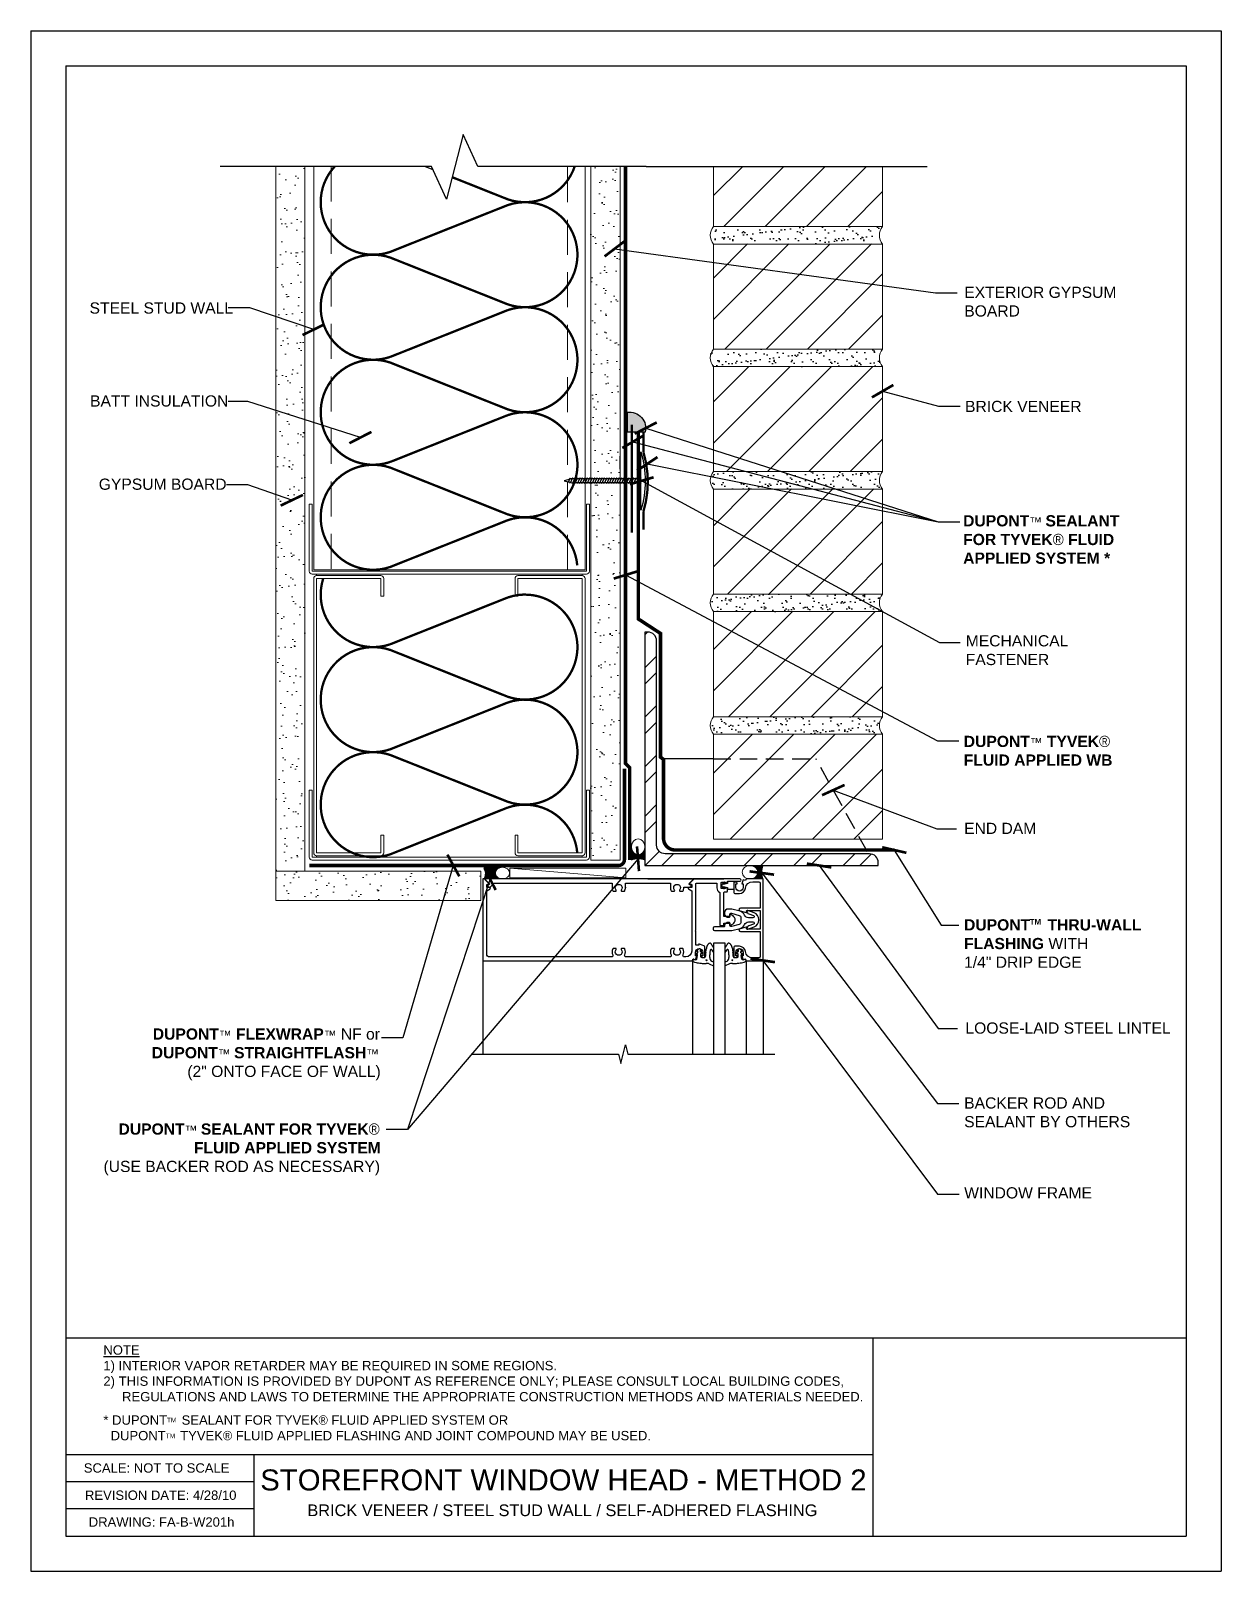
# Model space of a CAD drawing. Extents: x 305.9 to 331.4, y -313 to -280.
import ezdxf

# ---------------------------------------------------------------- set-up
doc = ezdxf.new("R2010")
doc.units = 0
doc.header["$LTSCALE"] = 1.5
doc.header["$MEASUREMENT"] = 0
for name, pattern in [('DASHED', [0.75, 0.5, -0.25]), ('DASHED2', [0.375, 0.25, -0.125]), ('HIDDEN', [0.375, 0.25, -0.125])]:
    doc.linetypes.add(name, pattern=pattern)
doc.layers.get('0').update_dxf_attribs({"color": 8, "linetype": 'CONTINUOUS'})
for name, color, linetype in [('8x11-ttb$0$B', 5, 'CONTINUOUS'), ('CMU', 250, 'CONTINUOUS'), ('DuPont Self-Adhered Flashing', 252, 'CONTINUOUS'), ('DuPont Thru-Wall Flashing', 252, 'CONTINUOUS'), ('INSULATION', 241, 'CONTINUOUS'), ('SEALANT', 250, 'CONTINUOUS'), ('Storefront Window', 250, 'CONTINUOUS'), ('STRUCTURE', 250, 'CONTINUOUS'), ('TEXT', 7, 'CONTINUOUS'), ('Tyvek FA WB', 10, 'DASHED2')]:
    doc.layers.add(name, color=color, linetype=linetype)
for name, color, linetype, lineweight in [('A-Backer Rod', 250, 'CONTINUOUS', 15), ('A-Sealant', 250, 'CONTINUOUS', 15), ('brick', 250, 'CONTINUOUS', 5), ('Gyp Board', 250, 'CONTINUOUS', 20), ('Metal Stud', 250, 'CONTINUOUS', 18), ('Shims', 250, 'CONTINUOUS', 25)]:
    doc.layers.add(name, color=color, linetype=linetype, lineweight=lineweight)
doc.layers.add('TYVEK Commercial Wrap D', color=7, linetype='DASHED', true_color=0x00538e)
doc.layers.add('VIEWPORT', color=7, linetype='CONTINUOUS', plot=False)
doc.styles.add('DETAILS', font='sanss___.ttf', dxfattribs={"height": 1})
doc.dimstyles.new('ARCH_1_1-2_IN', dxfattribs={"dimscale": 0, "dimtxt": 0.09375, "dimasz": 0.09375, "dimexe": 0.0625, "dimexo": 0.0625, "dimgap": 0.0625, "dimtad": 1, "dimdec": 4, "dimlfac": 8, "dimzin": 3, "dimdsep": 46, "dimlunit": 4, "dimtxsty": 'Standard', "dimblk1": 'ARCHTICK', "dimblk2": 'ARCHTICK', "dimsah": 1, "dimcen": 0.0625, "dimdle": 0.0625, "dimclrd": 256, "dimclre": 256, "dimclrt": 256, "dimadec": 0, "dimazin": 0, "dimtfac": 1, "dimtdec": 4, "dimtmove": 0, "dimatfit": 3, "dimldrblk": 'ARCHTICK', "dimfxl": 1, "dimfrac": 2, "dimtolj": 1, "dimtzin": 0, "dimlwd": -1, "dimlwe": -1, "dimarcsym": 0})

msp = doc.modelspace()

# ---------------------------------------------------------------- texts
at = {"layer": 'TEXT', "style": 'DETAILS'}
for s, insert, char_height, width, attachment_point in [('EXTERIOR GYPSUM \\PBOARD', (325.9042883409778, -285.5102945098721, 2.979996827461446e-09), 0.239999999976, 6.521350676943849, 1), ('STEEL STUD WALL', (307.1667599320863, -285.8470622304755, 2.979996827461446e-09), 0.239999999976, 6.521350676943849, 1), ('BATT INSULATION', (307.1778512192491, -287.8380623501291, 2.979996827461446e-09), 0.239999999976, 6.521350676943849, 1), ('BRICK VENEER', (325.9210954901064, -287.9558131351414, 2.979996827461446e-09), 0.239999999976, 6.521350676943849, 1), ('GYPSUM BOARD', (307.3637876155849, -289.6213307309624, 2.979996827461446e-09), 0.239999999976, 6.521350676943849, 1), ('{\\fSansSerif|b1|i0|c2|p2;DUPONT\\fArial|b0|i0|c0|p32;\\H0.8125x;™\\fArial|b1|i0|c0|p32; \\H1.2308x;SEALANT \\PFOR TYVEK\\fSymbol|b0|i0|c2|p18;â\\fArial|b0|i0|c0|p32; \\fArial|b1|i0|c0|p32;FLUID \\PAPPLIED SYSTEM *}', (325.8805993286875, -290.4054956921711, 2.979996827461446e-09), 0.239999999976, 6.521350676943849, 1), ('MECHANICAL \\PFASTENER ', (325.9360360432651, -292.9765317648193, 2.979996827461446e-09), 0.239999999976, 6.521350676943849, 1), ('{\\fSansSerif|b1|i0|c2|p2;DUPONT\\fArial|b0|i0|c0|p32;\\H0.8125x;™\\fSansSerif|b1|i0|c2|p2;\\H1.2308x; TYVEK\\fSymbol|b0|i0|c2|p18;â\\fSansSerif|b1|i0|c2|p2; \\PFLUID APPLIED WB}', (325.8937626994605, -295.1317358381503, 2.979996827461446e-09), 0.239999999976, 6.521350676943849, 1), ('END DAM', (325.901088794407, -296.9952373903513), 0.239999999976, 6.521350676943849, 1), ('\\A1;{\\fSansSerif|b1|i0|c2|p2;DUPONT    THRU-WALL\\PFLASHING} WITH \\P1/4" DRIP EDGE', (325.9001243557497, -299.5837372212573, 2.979996827461446e-09), 0.24, 5.838992667675484, 4), ('LOOSE-LAID STEEL LINTEL', (325.9287304330359, -301.2722970096469, 2.979996827461446e-09), 0.239999999976, 4.621336978277805, 1), ('\\pi1.7625;{\\fSansSerif|b1|i0|c2|p2;DUPONT\\fArial|b0|i0|c0|p32;\\H0.8125x;™\\fSansSerif|b1|i0|c2|p2;\\H1.2308x; FLEXWRAP\\fArial|b0|i0|c0|p32;\\H0.81248x;™\\fSansSerif|b1|i0|c2|p2;\\H1.2308x; \\fSansSerif|b0|i0|c2|p2;NF }or \\P\\pi1.7405;{\\fSansSerif|b1|i0|c2|p2;\\H0.99997x;DUPONT\\fArial|b0|i0|c0|p32;\\H0.8125x;™\\fArial|b1|i0|c0|p32; \\H1.2308x;STRAIGHTFLASH\\fArial|b0|i0|c0|p32;\\H0.81248x;™\\fSansSerif|b0|i0|c2|p2;\\H1.2308x;\\P\\pi2.5023;(2" ONTO FACE OF WALL)}', (306.7589287924812, -301.4003805381039, 2.979996827461446e-09), 0.239999999976, 6.521350676943849, 1), ('BACKER ROD AND \\PSEALANT BY OTHERS', (325.9021220367522, -302.8782008628647, 2.979996827461446e-09), 0.239999999976, 6.521350676943849, 1), ('\\pi1.5423;{\\fSansSerif|b1|i0|c2|p2;DUPONT\\fArial|b0|i0|c0|p32;\\H0.8125x;™\\fArial|b1|i0|c0|p32; \\H1.2308x;SEALANT FOR TYVEK\\fSymbol|b0|i0|c2|p18;â\\fArial|b0|i0|c0|p32; \\P\\pi3.1562;\\fArial|b1|i0|c0|p32;FLUID APPLIED SYSTEM\\P\\pi1.2207;\\fArial|b0|i0|c0|p32;\\H0.99998x;(USE BACKER ROD AS NECESSARY)}', (306.2449979327182, -303.4366449672932, 2.979996827461446e-09), 0.239999999976, 7.112845512646311, 1), ('WINDOW FRAME', (325.9028976683851, -304.8033638576882, 2.979996827461446e-09), 0.239999999976, 6.521350676943849, 1), ('{\\LNOTE\\P}1) INTERIOR VAPOR RETARDER MAY BE REQUIRED IN SOME REGIONS.\\P\\pi-0.4,l0.4;2) THIS INFORMATION IS PROVIDED BY DUPONT AS REFERENCE ONLY; PLEASE CONSULT LOCAL BUILDING CODES, REGULATIONS AND LAWS TO DETERMINE THE APPROPRIATE CONSTRUCTION METHODS AND MATERIALS NEEDED.\\P{\\H0.5x;\\P\\pi0,l0;}* DUPONT    SEALANT FOR TYVEK{\\fSymbol|b0|i0|c2|p18;â} FLUID APPLIED SYSTEM OR \\P\\pi-0.2,l0.2;  DUPONT    TYVEK{\\fSymbol|b0|i0|c2|p18;â} FLUID APPLIED FLASHING AND JOINT COMPOUND MAY BE USED.', (307.4627157338434, -308.190380644258, 5.959993654922892e-09), 0.2, 16.47484938053185, 1), ('TM', (308.8229476104331, -309.7416017689394, 5.959993654922892e-09), 0.1, 8.310000000000002, 1), ('TM', (308.7986954276084, -310.0805632631129, 5.959993654922892e-09), 0.1, 8.310000000000002, 1), ('\\pi-0.033334,l0.033334,t0.1;SCALE: NOT TO SCALE', (307.0431068917822, -310.7170143141563, 2.979996827461446e-09), 0.2, 16.26451670448571, 1), ('\\pi0.34682;{\\H0.9x;STOREFRONT WINDOW HEAD - METHOD 2 \\P\\pi1.3576;\\H0.55556x;BRICK VENEER / STEEL STUD WALL / SELF-ADHERED FLASHING}', (310.4760806296274, -310.8487225061915, 2.979996827461446e-09), 0.5, 13.39364764594225, 1), ('\\pi-0.033334,l0.033334,t0.1;DRAWING: FA-B-W201h', (307.1493494773275, -311.8750869887845, 2.979996827461446e-09), 0.2, 16.26451670448571, 1)]:
    msp.add_mtext(s, dxfattribs=dict(at, insert=insert, char_height=char_height, width=width, attachment_point=attachment_point))
at = {"layer": 'TEXT', "insert": (327.3068649936728, -299.1188485547261, 2.979996827461446e-09), "char_height": 0.12, "attachment_point": 4, "style": 'DETAILS'}
msp.add_mtext('{\\fSansSerif|b1|i0|c2|p2;TM}', dxfattribs=at)

# ---------------------------------------------------------------- blocks, each defined once
blk = doc.blocks.new('_ArchTick')
at = {"color": 0, "linetype": 'ByBlock', "const_width": 0.15}
blk.add_lwpolyline([(-0.5, -0.5), (0.5, 0.5)], dxfattribs=at)
blk = doc.blocks.new('Revsion Date')
at = {"layer": 'TEXT', "insert": (0.000131622949083976, 0.2031688605532622, 2.979996827461446e-09), "char_height": 0.2, "width": 16.26451670448571, "attachment_point": 1, "style": 'DETAILS'}
blk.add_mtext('\\pi-0.033334,l0.033334,t0.1;REVISION DATE: 4/28/10', dxfattribs=at)

# ---------------------------------------------------------------- hatches: boundary and pattern name
at = {"layer": 'brick'}
h = msp.add_hatch(dxfattribs=at)
h.set_pattern_fill('_USER', color=256, scale=0.625, angle=45, style=0, pattern_type=0)
h.set_pattern_definition([(45, (201.3883350853977, -126.9305632864438), (-0.4419417382415922, 0.4419417382415922), [])])
h.paths.add_polyline_path([(324.1557121878132, -286.8439848356936), (324.1557121878128, -284.5939848356936), (320.530712187813, -284.5939848356936), (320.530712187813, -286.8439848356936)])
h.paths.add_polyline_path([(324.155712187813, -289.4689848356936), (324.155712187813, -287.2189848356936), (320.530712187813, -287.2189848356936), (320.530712187813, -289.4689848356936)])
h.paths.add_polyline_path([(320.5307121878132, -289.8439848356936), (320.530712187813, -292.0939848356936), (324.155712187813, -292.0939848356936), (324.155712187813, -289.8439848356936)])
h.paths.add_polyline_path([(320.530712187813, -292.4689848356936), (320.530712187813, -294.7189848356936), (324.155712187813, -294.7189848356936), (324.155712187813, -292.4689848356936)])
h.paths.add_polyline_path([(324.155712187813, -295.0939848356936), (320.530712187813, -295.0939848356936), (320.5307121878132, -295.4689848356937), (323.0391481045261, -295.4689848356936), (324.074146689683, -297.3439848356937), (324.1557121878132, -297.3439848356936)])
h.paths.add_polyline_path([(323.0391481045261, -295.4689848356936), (320.5307121878132, -295.4689848356936), (320.530712187813, -297.3439848356936), (324.074146689683, -297.3439848356937)], flags=16)
h.paths.add_polyline_path([(324.155712187813, -282.9328470012854), (320.5307121878128, -282.9328470012854), (320.5307121878128, -284.2189848356936), (324.155712187813, -284.2189848356936)])
at = {"layer": 'CMU'}
h = msp.add_hatch(dxfattribs=at)
h.set_pattern_fill('AR-SAND', color=256, scale=0.15, style=0)
h.set_pattern_definition([(37.50000000000001, (0, -271.5365727929368), (-0.009449003716441223, 0.2890235653519738), [0, -0.228, 0, -0.255, 0, -0.24375]), (7.499999999999999, (0, -271.5365727929368), (0.2654665057901591, 0.423321909784461), [0, -0.123, 0, -0.2055, 0, -0.07875]), (327.5, (-0.1845, -271.5365727929368), (0.4671212792627242, 0.0008488580305446746), [0, -0.075, 0, -0.27, 0, -0.3525]), (317.5, (-0.1845, -271.5365727929368), (0.450918990685844, 0.1316513347401374), [0, -0.0375, 0, -0.177, 0, -0.2025])])
h.paths.add_polyline_path([(324.155712187813, -284.2218515697665), (320.530712187813, -284.2218515697665, 0.3636398934486824), (320.530712187813, -284.5968515697665), (324.155712187813, -284.5968515697665, -0.3636398934486824)])
h.paths.add_polyline_path([(324.155712187813, -286.8468515697665), (320.530712187813, -286.8468515697665, 0.3636398934486824), (320.530712187813, -287.2218515697665), (324.155712187813, -287.2218515697665, -0.3636398934486824)])
h.paths.add_polyline_path([(324.155712187813, -289.4718515697665), (320.530712187813, -289.4718515697665, 0.3636398934486845), (320.530712187813, -289.8468515697665), (324.155712187813, -289.8468515697665, -0.3636398934486845)])
h.paths.add_polyline_path([(324.155712187813, -292.0968515697665), (320.530712187813, -292.0968515697665, 0.3636398934486845), (320.530712187813, -292.4718515697665), (324.155712187813, -292.4718515697665, -0.3636398934486845)])
h.paths.add_polyline_path([(324.155712187813, -294.7218515697665), (320.530712187813, -294.7218515697665, 0.3636398934486845), (320.530712187813, -295.0968515697665), (324.155712187813, -295.0968515697665, -0.3636398934486845)])
at = {"layer": 'Gyp Board'}
h = msp.add_hatch(dxfattribs=at)
h.set_pattern_fill('AR-SAND', color=256, scale=0.25, style=0)
h.set_pattern_definition([(37.50000000000001, (347.899565860248, -309.7796725247982), (-0.01574833952740204, 0.4817059422532897), [0, -0.38, 0, -0.425, 0, -0.40625]), (7.499999999999999, (347.899565860248, -309.7796725247982), (0.4424441763169318, 0.7055365163074351), [0, -0.205, 0, -0.3425, 0, -0.13125]), (327.5, (347.592065860248, -309.7796725247982), (0.7785354654378738, 0.001414763384241124), [0, -0.125, 0, -0.45, 0, -0.5875]), (317.5, (347.592065860248, -309.7796725247982), (0.7515316511430733, 0.2194188912335623), [0, -0.0625, 0, -0.295, 0, -0.3375])])
h.paths.add_polyline_path([(311.7807121878133, -282.9328470012854), (311.6057214440512, -282.9328470012854), (311.1557121878134, -282.9328470012854), (311.155712187813, -298.034137234004), (311.780712187813, -298.034137234004)])
h.paths.add_polyline_path([(318.530712187813, -282.9328470012854), (317.9057121878132, -282.9328470012854), (317.905712187813, -297.794137234004), (318.530712187813, -297.794137234004)])
h = msp.add_hatch(dxfattribs=at)
h.set_pattern_fill('AR-SAND,_O', color=256, scale=0.25, angle=-90.00000000000001)
h.set_pattern_definition([(127.5, (872.1955963881773, -2080.183912093076), (-0.4817059422532897, -0.01574833952740195), [0, -0.38, 0, -0.425, 0, -0.40625]), (97.49999999999987, (872.1955963881773, -2080.183912093076), (-0.705536516307435, 0.4424441763169319), [0, -0.205, 0, -0.3425, 0, -0.13125]), (57.49999999999998, (872.1955963881773, -2080.491412093076), (-0.001414763384240926, 0.7785354654378738), [0, -0.1249999999999996, 0, -0.4499999999999982, 0, -0.5874999999999965]), (47.49999999999996, (872.1955963881773, -2080.491412093076), (-0.2194188912335621, 0.7515316511430734), [0, -0.0625, 0, -0.295, 0, -0.3375])])
h.paths.add_polyline_path([(311.155712187813, -298.034137234004), (311.155712187813, -298.659137234004), (315.5503607169591, -298.659137234004), (315.5503607169591, -298.034137234004)])
at = {"layer": 'SEALANT', "linetype": 'Continuous'}
h = msp.add_hatch(color=256, dxfattribs=at)
edge = h.paths.add_edge_path()
edge.add_arc((318.7375513957678, -288.5413199656446), 0.3441322299249296, -14.641672197195192, 98.43551844311838, ccw=False)
edge.add_line((319.0705081311923, -288.6283073440887), (318.9591942998447, -288.6278548203285))
edge.add_line((318.9591942998447, -288.6278548203285), (318.6870684833148, -288.6278548203285))
edge.add_line((318.6870684833148, -288.6278548203285), (318.6870684833148, -288.2009107013415))
at = {"layer": 'SEALANT'}
h = msp.add_hatch(color=256, dxfattribs=at)
h.dxf.hatch_style = 1
edge = h.paths.add_edge_path()
edge.add_line((319.0631511559984, -297.7948339379898), (319.0631511559984, -297.5106532620036))
edge.add_ellipse((318.9179532149698, -297.5106532620038), major_axis=(-3.091782922089659e-17, -0.1683143818658813), ratio=0.8626591466456877, start_angle=270, end_angle=450, ccw=False)
edge.add_line((318.772755273941, -297.5106532620036), (318.772755273941, -297.7930920062543))
edge.add_arc((318.9157256745104, -298.1653142503187), 0.3987354190629078, 68.3008732832439, 111.0117606362949, ccw=False)
h = msp.add_hatch(color=256, dxfattribs=at)
h.dxf.hatch_style = 1
edge = h.paths.add_edge_path()
edge.add_arc((315.3559864824681, -298.0733230947617), 0.2792165669671467, 333.1394719912861, 386.86052800861216, ccw=False)
edge.add_line((315.6050780969194, -298.1994787877722), (316.0125596704011, -298.1994787877722))
edge.add_ellipse((316.0125596704023, -298.0733230947617), major_axis=(0.1516421285032117, -9.28509570360912e-18), ratio=0.8319303761802328, start_angle=90, end_angle=270, ccw=False)
edge.add_line((316.0125596703972, -297.9471674017515), (315.6050780969197, -297.9471674017517))
h = msp.add_hatch(color=256, dxfattribs=at)
h.dxf.hatch_style = 1
edge = h.paths.add_edge_path()
edge.add_line((321.5957917011436, -297.9103083480082), (321.3128092851411, -297.9103083480082))
edge.add_ellipse((321.3128092851413, -298.0548940557036), major_axis=(0.1676046770705811, -4.104995049419623e-17), ratio=0.8626591466456877, start_angle=270, end_angle=450, ccw=False)
edge.add_line((321.3128092851411, -298.1994797633993), (321.5940571143378, -298.1994797633993))
edge.add_arc((321.9647098673783, -298.0571122036433), 0.3970541341018255, 158.3008732832439, 201.0117606362948, ccw=False)
at = {"layer": 'STRUCTURE'}
h = msp.add_hatch(dxfattribs=at)
h.set_pattern_fill('ANSI32', color=256, scale=2, style=0)
h.set_pattern_definition([(45, (-1283.08551394559, -926.380256116719), (-0.5303300858899106, 0.5303300858899107), []), (45, (-1282.73196055559, -926.380256116719), (-0.5303300858899106, 0.5303300858899107), [])])
edge = h.paths.add_edge_path()
edge.add_line((319.3130821752853, -297.4728031456191), (319.3130821752853, -293.0978031456191))
edge.add_arc((319.1255821752853, -293.0978031456191), 0.1875, 0, 90)
edge.add_line((319.1255821752853, -292.9103031456191), (319.0630821752853, -292.9103031456191))
edge.add_line((319.0630821752853, -292.9103031456191), (319.0630821752853, -297.9103031456191))
edge.add_line((319.0630821752853, -297.9103031456191), (324.0630821752853, -297.9103031456191))
edge.add_line((324.0630821752853, -297.9103031456191), (324.0630821752853, -297.847803145619))
edge.add_arc((323.8755821752853, -297.847803145619), 0.1875, 0, 90)
edge.add_line((323.8755821752853, -297.660303145619), (319.5005821752853, -297.6603031456191))
edge.add_arc((319.5005821752853, -297.4728031456191), 0.1874999999999964, 179.9999999999989, 270, ccw=False)

# ---------------------------------------------------------------- linework, layer by layer
at = {"layer": '8x11-ttb$0$B', "color": 7}
for p, q in [((306.6581126541623, -280.7784869836718, 2.979996827461446e-09), (306.6581126541623, -312.2784869836718, 2.979996827461446e-09)), ((306.6581126541623, -280.7784869836718, 2.979996827461446e-09), (330.6581126541623, -280.7784869836718, 2.979996827461446e-09)), ((330.6581126541623, -280.7784869836718, 2.979996827461446e-09), (330.6581126541623, -312.2784869836718, 2.979996827461446e-09)), ((306.6581126541623, -310.5278207188284, 2.979996827461446e-09), (323.9466596670013, -310.5278207188284, 2.979996827461446e-09)), ((306.6581126541623, -312.2784869836718, 2.979996827461446e-09), (330.6581126541623, -312.2784869836718, 2.979996827461446e-09))]:
    msp.add_line(p, q, dxfattribs=at)
at = {"layer": '8x11-ttb$0$B', "color": 7, "elevation": 2.979996827461446e-09}
for points in [[(330.6581126541623, -308.0331666704011), (306.6581126541623, -308.0331666704011)], [(323.9466596670013, -308.0331666704011), (323.9466596670013, -312.2784869836718)], [(310.685818815494, -310.5278207188284), (310.685818815494, -312.2784869836718)], [(310.685818815494, -311.1114207188284), (306.6581126541623, -311.1114207188284)], [(310.685818815494, -311.6950207188283), (306.6581126541623, -311.6950207188283)]]:
    msp.add_lwpolyline(points, dxfattribs=at)
at = {"layer": 'A-Backer Rod'}
for centre, major_axis, ratio in [((318.9179532149698, -297.5106532620036, 2.979996827461446e-09), (-3.091782922089662e-17, -0.1683143818658813), 0.8626591466456875), ((316.0125596704023, -298.073323094762, 2.979996827461446e-09), (0.1516421285032117, -9.285095703609124e-18), 0.8319303761802328), ((321.3128092851411, -298.0548940557036), (0.1676046770705812, -4.104995049419628e-17), 0.8626591466456875)]:
    msp.add_ellipse(centre, major_axis=major_axis, ratio=ratio, dxfattribs=at)
at = {"layer": 'A-Sealant'}
for centre, radius, start, end in [((318.9157256745104, -298.165314250319, 2.979996827461446e-09), 0.3987354190632542, 68.30087328325052, 111.0117606362656), ((321.9647098673786, -298.0571122036433), 0.3970541341021705, 158.300873283251, 201.011760636267)]:
    msp.add_arc(centre, radius, start, end, dxfattribs=at)
at = {"layer": 'brick', "linetype": 'Continuous'}
msp.add_lwpolyline([(320.530712187813, -282.9328470012854), (320.530712187813, -284.2218513362229), (324.155712187813, -284.2218513362229), (324.155712187813, -282.9328470012854)], dxfattribs=at)
for points in [[(320.530712187813, -286.8468513362229), (324.155712187813, -286.8468513362229), (324.155712187813, -284.5968513362229), (320.530712187813, -284.5968513362229)], [(320.530712187813, -289.4718513362229), (324.155712187813, -289.4718513362229), (324.155712187813, -287.2218513362229), (320.530712187813, -287.2218513362229)], [(320.530712187813, -292.0968513362229), (324.155712187813, -292.0968513362229), (324.155712187813, -289.8468513362229), (320.530712187813, -289.8468513362229)], [(320.530712187813, -294.7218513362229), (324.155712187813, -294.7218513362229), (324.155712187813, -292.4718513362229), (320.530712187813, -292.4718513362229)], [(320.530712187813, -297.3468513362229), (324.155712187813, -297.3468513362229), (324.155712187813, -295.0968513362229), (320.530712187813, -295.0968513362229)]]:
    msp.add_lwpolyline(points, close=True, dxfattribs=at)
for centre in [(320.7544309452447, -284.4093513362229), (324.3794309452447, -284.4093513362229), (320.7544309452447, -287.0343513362229), (324.3794309452447, -287.0343513362229), (320.7544309452447, -289.6593513362229), (324.3794309452447, -289.6593513362229), (320.7544309452447, -292.2843513362229), (324.3794309452447, -292.2843513362229), (320.7544309452447, -294.9093513362229), (324.3794309452447, -294.9093513362229)]:
    msp.add_arc(centre, 0.2919012374533256, 140.0334297092299, 219.9665702907701, dxfattribs=at)
at = {"layer": 'DuPont Self-Adhered Flashing', "const_width": 0.075, "elevation": 2.979996827461446e-09}
msp.add_lwpolyline([(311.874462187813, -297.9096717766249), (318.4993933997621, -297.9096717766249, 0.414213562373095), (318.6243933997621, -297.7846717766249), (318.6243933997623, -295.8376023511857)], format="xyb", dxfattribs=at)
at = {"layer": 'DuPont Thru-Wall Flashing'}
msp.add_line((320.530712187813, -295.6261652126536), (319.4508193288872, -295.6261652126536), dxfattribs=at)
at = {"layer": 'DuPont Thru-Wall Flashing', "linetype": 'HIDDEN'}
for p, q in [((320.530712187813, -295.6261652126536), (322.7302506548652, -295.6261652126535)), ((323.8288768355952, -297.6164327535086, 2.979996827461446e-09), (322.7302506548652, -295.6261652126535, 2.979996827461446e-09))]:
    msp.add_line(p, q, dxfattribs=at)
at = {"layer": 'DuPont Thru-Wall Flashing', "const_width": 0.075, "elevation": 2.979996827461446e-09}
msp.add_lwpolyline([(318.9208947485811, -288.6278548203285), (318.9208947485811, -292.6278548203285), (319.3470648659904, -292.906121904497)], dxfattribs=at)
msp.add_lwpolyline([(319.3470648659904, -292.906121904497), (319.3958805045737, -292.9379959962164), (319.3958805045739, -295.587966956763), (319.4619138447693, -295.6383983282008), (319.4619138447693, -297.3280311757376, 0.414157893119434), (319.7118663271542, -297.5780311712217), (324.405712187813, -297.5789233326824)], format="xyb", dxfattribs=at)
at = {"layer": 'Gyp Board'}
for points in [[(311.1557121878134, -282.9328470012854), (311.155712187813, -298.034137234004), (311.780712187813, -298.034137234004), (311.7807121878134, -282.9328470012854)], [(318.5307121878132, -282.9328470012854), (318.530712187813, -297.794137234004), (317.905712187813, -297.794137234004), (317.9057121878132, -282.9328470012854)]]:
    msp.add_lwpolyline(points, dxfattribs=at)
msp.add_lwpolyline([(311.155712187813, -298.034137234004), (311.155712187813, -298.659137234004), (315.5503607169591, -298.659137234004), (315.5503607169591, -298.034137234004)], close=True, dxfattribs=at)
at = {"layer": 'INSULATION', "color": 253, "const_width": 0.05}
for points in [[(316.4928923089051, -288.2003872340021, 0.08350435861279466), (316.1248929245377, -288.2622779013814), (313.6108916932746, -289.2634965666223, -1.404370499403762), (313.6108916932773, -287.1372779013826), (316.1248929245373, -288.1384965666223, 1.404370499398822), (316.1248929245373, -286.0122779013811), (313.6108916932737, -287.0134965666221, -1.404370499403763), (313.6108916932766, -284.8872779013824), (316.1248929245364, -285.8884965666221, 1.404370499398822), (316.1248929245373, -283.7622779013811), (313.6108916932737, -284.7634965666221, -0.782085099910774), (312.4203904791981, -282.9328484791936, -0.782085099910774)], [(314.932235652176, -283.1635124228304), (316.1248929245364, -283.6384965666221, 0.4171152926732167), (317.5595915895958, -282.9328472241718, 0.4171152926732167)], [(313.2428923089015, -289.3253872340034, 0.08350435861409221), (313.6108916932746, -289.2634965666223), (316.1248929245343, -288.2622779013826, -1.404370499398822), (316.1248929245352, -290.3884965666235), (313.6108916932716, -289.3872779013826, 1.404370499403762), (313.6108916932746, -291.5134965666223), (316.1248929245343, -290.5122779013826, -0.4894259417186669), (317.6139792535682, -291.4816372340032)], [(312.1716962775886, -291.762887234004, 0.6181255570715865), (313.6108916932752, -293.1697465666226), (316.1248929245351, -292.168527901383, -1.404370499398822), (316.1248929245351, -294.2947465666241), (313.6108916932715, -293.2935279013832, 1.404370499403763), (313.6108916932745, -295.4197465666228), (316.1248929245342, -294.4185279013832, -1.404370499398822), (316.1248929245351, -296.5447465666241), (313.6108916932715, -295.5435279013832, 1.404370499403762), (313.6108916932745, -297.6697465666228), (316.1248929245342, -296.6685279013832, -0.4894259417186669), (317.6139792535681, -297.6378872340038)]]:
    msp.add_lwpolyline(points, format="xyb", dxfattribs=at)
at = {"layer": 'INSULATION'}
msp.add_lwpolyline([(314.3530520447956, -282.9328484791936), (314.520420781036, -282.9995042551009)], dxfattribs=at)
at = {"layer": 'Metal Stud'}
for p, q in [((312.030712187813, -291.700387234004), (312.030712187813, -291.6691372340038)), ((312.030712187813, -291.700387234004), (312.030712187813, -291.6691372340038)), ((317.718212187813, -291.700387234004), (317.718212187813, -291.6691372340038)), ((312.030712187813, -297.700387234004), (312.030712187813, -297.731637234004)), ((317.718212187813, -297.700387234004), (317.718212187813, -297.7316372340042))]:
    msp.add_line(p, q, dxfattribs=at)
at = {"layer": 'Metal Stud', "lineweight": 13}
msp.add_lwpolyline([(311.9682121878133, -282.9328470012854), (311.968212187813, -291.5753872340035), (317.780712187813, -291.5753872340035), (317.7807121878133, -282.9328470012854)], dxfattribs=at)
at = {"layer": 'Metal Stud', "linetype": 'DASHED', "lineweight": 5}
msp.add_lwpolyline([(312.3432121878133, -282.9328470012854), (312.343212187813, -291.5753872340035), (317.405712187813, -291.5753872340035), (317.4057121878133, -282.9328470012854)], dxfattribs=at)
at = {"layer": 'Metal Stud'}
for points in [[(317.811962187813, -290.1691372340038), (317.8119621878128, -291.6066372340038), (311.936962187813, -291.6066372340035), (311.936962187813, -290.1691372340038), (311.874462187813, -290.1691372340038), (311.874462187813, -291.6066372340038, 0.414213562373095), (311.936962187813, -291.6691372340038), (317.811962187813, -291.6691372340038, 0.414213562373095), (317.874462187813, -291.6066372340038), (317.874462187813, -290.1691372340038)], [(313.4057121878125, -292.137887234004), (313.468212187813, -292.137887234004), (313.468212187813, -291.762887234004, 0.414213562373095), (313.405712187813, -291.700387234004), (312.030712187813, -291.700387234004, 0.414213562373095), (311.968212187813, -291.762887234004), (311.968212187813, -297.637887234004, 0.414213562373095), (312.030712187813, -297.700387234004), (313.405712187813, -297.700387234004, 0.414213562373095), (313.468212187813, -297.637887234004), (313.468212187813, -297.2628872340038), (313.4057121878125, -297.2628872340038), (313.4057121878125, -297.637887234004), (312.030712187813, -297.6378872340038), (312.0307121878134, -291.762887234004), (313.4057121878125, -291.762887234004)], [(316.3432121878134, -292.137887234004), (316.280712187813, -292.137887234004), (316.280712187813, -291.762887234004, -0.414213562373095), (316.343212187813, -291.700387234004), (317.718212187813, -291.700387234004, -0.414213562373095), (317.780712187813, -291.762887234004), (317.780712187813, -297.637887234004, -0.414213562373095), (317.718212187813, -297.700387234004), (316.343212187813, -297.700387234004, -0.414213562373095), (316.280712187813, -297.637887234004), (316.280712187813, -297.2628872340038), (316.3432121878134, -297.2628872340038), (316.3432121878134, -297.637887234004), (317.718212187813, -297.6378872340038), (317.7182121878125, -291.762887234004), (316.3432121878134, -291.762887234004)], [(317.811962187813, -296.2941372340042), (317.8119621878128, -297.7316372340042), (311.936962187813, -297.731637234004), (311.936962187813, -296.2941372340042), (311.874462187813, -296.2941372340042), (311.874462187813, -297.7316372340042, 0.414213562373095), (311.936962187813, -297.7941372340042), (317.811962187813, -297.7941372340042, 0.414213562373095), (317.874462187813, -297.7316372340042), (317.874462187813, -296.2941372340042)]]:
    msp.add_lwpolyline(points, format="xyb", close=True, dxfattribs=at)
at = {"layer": 'SEALANT', "linetype": 'Continuous'}
msp.add_line((318.5306945521177, -289.4162926219163, -2.979996827461446e-09), (318.5306945521177, -289.1405527492506, -2.979996827461446e-09), dxfattribs=at)
at = {"layer": 'SEALANT', "linetype": 'Continuous', "elevation": 2.979996827461446e-09}
msp.add_lwpolyline([(318.6870684833148, -288.2009107013415, -0.5377535088939361), (319.0705081311923, -288.6283073440887), (318.9591942998447, -288.6278548203285), (318.6870684833148, -288.6278548203285)], format="xyb", close=True, dxfattribs=at)
at = {"layer": 'SEALANT', "linetype": 'Continuous', "const_width": 0.05, "elevation": 2.979996827461446e-09, "flags": 128}
msp.add_lwpolyline([(318.7860311751514, -290.7788053870077), (318.7860311751514, -288.4652471976905)], dxfattribs=at)
at = {"layer": 'SEALANT', "linetype": 'Continuous', "const_width": 0.05, "flags": 128}
msp.add_lwpolyline([(319.0325012853531, -288.6281528349807), (319.0325012853531, -289.0615333166823, -0.1459908652465312), (319.0325012853531, -290.3232671468426), (319.0325012853531, -290.7174002317626)], format="xyb", dxfattribs=at)
at = {"layer": 'Shims', "lineweight": 15, "elevation": 2.979996827461446e-09}
msp.add_lwpolyline([(316.1689285016234, -297.9696778203035), (318.6571016610162, -297.9696778203035), (318.6571016610162, -298.1775680928955), (316.1689285016234, -298.1775680928955)], close=True, dxfattribs=at)
msp.add_lwpolyline([(318.6571016610162, -298.1775680928955), (316.1689285016234, -297.9696778203035)], dxfattribs=at)
at = {"layer": 'Storefront Window'}
for p, q in [((319.1273370010454, -298.199479763399), (320.7573036509315, -298.199479763399)), ((315.5945125347583, -299.9494797633991), (315.5945125347583, -301.9494797633991)), ((320.0827924214659, -299.949479763399), (320.0827924214659, -301.949479763399)), ((320.0957339587338, -299.9231167429351), (320.0926818716355, -299.9592421454405)), ((320.1932022191698, -299.7847601759103), (320.150078037108, -299.8055024729896)), ((320.1738837455109, -299.9183309552641), (320.1916138219253, -299.8390601984216)), ((320.1972851755658, -299.7794350498116), (320.1982029400589, -299.7613154687061)), ((321.118299667366, -299.7794350498116), (321.117381902873, -299.7613154687061)), ((321.1223826237621, -299.7847601759103), (321.165506805824, -299.8055024729896)), ((321.141701097421, -299.9183309552641), (321.1239710210066, -299.8390601984216)), ((321.219850884198, -299.9231167429351), (321.2229029712964, -299.9592421454405)), ((321.2323370010454, -299.949479763399), (321.2323370010454, -301.949479763399)), ((321.5940571143377, -299.9494797633991), (321.5940571143377, -301.9494797633991)), ((320.4373616089108, -300.0196505300821), (320.5324610346781, -300.0610444884412)), ((320.8782232340211, -300.0196505300821), (320.7831238082538, -300.0610444884412))]:
    msp.add_line(p, q, dxfattribs=at)
for points in [[(320.0653370010454, -298.4528908889836), (320.0653370010454, -299.744479763399, -0.4142135623731034), (319.9403370010454, -299.869479763399), (319.9083722534724, -299.869479763399, -0.5558234986353783), (319.8805728694196, -299.824761372594, 0.236434646243465), (319.8798139204865, -299.696682888399, 0.2822912805812141), (319.8664422156501, -299.688479763399), (319.8185185694764, -299.688479763399, 0.6446448688012341), (319.8072376203121, -299.7133661270353, -2.206052281035937), (319.6974363817786, -299.7133661270353, 0.6446448688013208), (319.6861554326142, -299.688479763399), (319.6382317864405, -299.688479763399, 0.2822912805812464), (319.6248600816041, -299.696682888399, 0.236434646243558), (319.6241011326713, -299.8247613725945, -0.5558234986353612), (319.5963017486181, -299.869479763399), (318.6583722534724, -299.869479763399, -0.5558234986355347), (318.6305728694194, -299.8247613725941, 0.236434646243559), (318.6298139204865, -299.696682888399, 0.2822912805812567), (318.6164422156501, -299.688479763399), (318.5685185694764, -299.688479763399, 0.6446448688013702), (318.5572376203121, -299.7133661270353, -2.206052281035924), (318.4474363817786, -299.7133661270353, 0.6446448688014803), (318.4361554326142, -299.688479763399), (318.3882317864405, -299.688479763399, 0.2822912805812284), (318.3748600816041, -299.696682888399, 0.2364346462434863), (318.3741011326713, -299.8247613725944, -0.5558234986354615), (318.3463017486182, -299.869479763399), (315.7367924214659, -299.869479763399, -0.4142135623730951), (315.6747924214659, -299.807479763399), (315.6747924214659, -298.4528908889836), (315.7458874131868, -298.4073171763421, 0.7490425318064292), (315.737792421466, -298.3796889892576), (315.6747924214659, -298.3796889892576), (315.6747924214659, -298.3146889892575), (315.721399137262, -298.3146889892576, 0.6603470238661271), (315.7264552933334, -298.3028479887637), (315.6434857158566, -298.2161908745101), (315.6434857158566, -298.199479763399), (315.594792421466, -298.199479763399), (315.594792421466, -299.949479763399), (320.0827924214659, -299.949479763399), (320.0933378760114, -299.919479763399), (320.1463370010454, -299.929479763399), (320.1753370010454, -299.846979763399), (320.1463370010454, -299.846979763399), (320.1463370010454, -299.769979763399, -1), (320.3043370010453, -299.769979763399), (320.3043370010453, -299.846979763399), (320.2753370010453, -299.846979763399), (320.2753370010453, -299.858979763399, 0.414213562373134), (320.2953370010454, -299.878979763399), (320.3443370010453, -299.878979763399), (320.3443370010453, -299.655979763399, 0.3224291363345259), (320.327276513075, -299.6322739803761), (320.2173370010453, -299.5919097150898), (320.2173370010453, -299.613479763399), (320.1553370010454, -299.613479763399), (320.1553370010454, -299.323979763399), (320.1403370010454, -299.308979763399), (320.1553370010454, -299.293979763399), (320.1553370010454, -298.304479763399, -0.4142135623731125), (320.1703370010454, -298.289479763399), (320.6043371010453, -298.289479763399), (320.6043371010453, -298.390479763399, 0.2953831756989194), (320.6663370010453, -298.4862711586283), (320.6663370010453, -299.198979763399), (320.7563370010453, -299.198979763399), (320.7563370010453, -299.144479763399), (320.8856996251558, -299.144479763399), (320.8813633176768, -299.1940439846853, 0.6309963913485143), (320.8891407701166, -299.1986246042266), (320.950940079442, -299.1582778212069, 0.5417518471030809), (320.950844663342, -298.9907466803833), (320.8891313201786, -298.9505562072084, 0.6302003646972343), (320.8813633176768, -298.9551431868676), (320.8856797088204, -299.004479763399), (320.7563370010453, -299.004479763399), (320.7563370010453, -298.490479763399, -0.4142135623731125), (320.7713370010453, -298.475479763399), (320.8143369010453, -298.475479763399, 0.4142135623730605), (320.8293369010453, -298.460479763399), (320.8293369010453, -298.408479763399, 0.4142135623731367), (320.8043369010453, -298.383479763399), (320.7893369010453, -298.383479763399), (320.7893369010453, -298.405479763399), (320.7093371010453, -298.405479763399, -0.4142135623730604), (320.6943371010453, -298.390479763399), (320.6943371010453, -298.282479763399, -0.4142135623730605), (320.7093371010453, -298.267479763399), (320.7893369010453, -298.267479763399), (320.7893369010453, -298.289479763399), (320.8043369010453, -298.289479763399, 0.4142135623730951), (320.8293369010453, -298.264479763399), (320.8293369010453, -298.249479763399), (321.1018370010453, -298.249479763399, 1), (321.1018370010453, -298.199479763399), (320.096188286234, -298.199479763399), (320.096188286234, -298.2161908745101), (320.0132187087571, -298.3028479887637, 0.660347023866325), (320.0182748648285, -298.3146889892575), (320.0653370010454, -298.3146889892575), (320.0653370010454, -298.3796889892576), (320.0023370010454, -298.3796889892576, 0.7490425318063794), (319.9942420093246, -298.407317176342)], [(320.7455590156744, -298.3143289582918), (320.7682274680473, -298.2873137487379, 0.9999999999999398), (320.7490763569692, -298.2712440584957), (320.6943371010453, -298.336479763399), (320.7490763569692, -298.4017154683023, 1.000000000000095), (320.7682274680473, -298.3856457780601), (320.7455590156743, -298.3586305685062), (320.8323371010454, -298.3784283744134), (320.8323371010454, -298.420479763399), (320.9733372010453, -298.420479763399), (320.9733372010453, -298.252479763399), (320.8323371010454, -298.252479763399), (320.8323371010454, -298.2945311523846)], [(320.9700571143377, -299.6609797633991), (320.9700571143377, -299.8789797633991), (321.0190571143378, -299.8789797633991, 0.4142135623730951), (321.0390571143378, -299.8589797633991), (321.0390571143378, -299.8469797633991), (321.0100571143378, -299.8469797633991), (321.0100571143378, -299.7699797633991, -1), (321.1680571143378, -299.7699797633991), (321.1680571143378, -299.8469797633991), (321.1390571143378, -299.8469797633991), (321.1680571143378, -299.9294797633991), (321.2210562393717, -299.9194797633991), (321.2320571143377, -299.9494797633991), (321.5940571143377, -299.9494797633991), (321.5940571143377, -298.1994797633991), (321.2320571143377, -298.1994797633991), (321.2210562393717, -298.2294797633991), (321.1680571143378, -298.2194797633991), (321.1390571143378, -298.3019797633991), (321.1680571143378, -298.3019797633991), (321.1680571143378, -298.3789797633991, -1), (321.0100571143378, -298.3789797633991), (321.0100571143378, -298.3019797633991), (321.0390571143378, -298.3019797633991), (321.0390571143378, -298.2899797633991, 0.4142135623730951), (321.0190571143378, -298.2699797633991), (320.9700571143377, -298.2699797633991), (320.9700571143377, -298.4879797633991, 0.414213562373043), (320.9900571143378, -298.5079797633991), (321.0890571143377, -298.5079797633991, 0.3770804301294552), (321.2169948133163, -298.3955008160307, -0.3770804301294248), (321.3717101702207, -298.2594797633991), (321.5040571143377, -298.2594797633991, -0.4142135623730951), (321.5340571143378, -298.2894797633991), (321.5340571143378, -298.8251933217746), (321.1082335162746, -298.8251933217746, 0.8769746978767272), (321.1004688292707, -298.8841710655744), (321.2339856539834, -298.9199473620598, 0.5773515995314432), (321.2462331412476, -298.9076999236755), (321.240896018985, -298.8877815122256, -0.4931454260313212), (321.2505552772479, -298.8751933217745), (321.5340571143378, -298.8751933217745), (321.5340571143378, -299.2737662050234), (321.2505552772479, -299.2737662050234, -0.4931454260313071), (321.240896018985, -299.2611780145724), (321.2462331412476, -299.2412596031225, 0.5773515995314307), (321.2339856539834, -299.2290121647382), (321.1004688292707, -299.2647884612236, 0.8769746978767224), (321.1082335162746, -299.3237662050234), (321.5340571143378, -299.3237662050234), (321.5340571143378, -299.8594797633991, -0.4142135623730908), (321.5040571143377, -299.8894797633991), (321.3717101702207, -299.8894797633991, -0.3770804301294404), (321.2169948133163, -299.7534587107675, 0.3770804301294486), (321.0890571143377, -299.6409797633991), (320.9900571143378, -299.6409797633991, 0.4142135623730951)], [(321.2807181190088, -299.1199294758355), (321.3785826104365, -299.1199294758355, -0.8390996311772737), (321.3871331140197, -299.1684217913551), (321.2863542072567, -299.2051023136587, 0.317837245195849), (321.2468779710387, -299.262037599502, 0.5176380902049651), (321.2670076343929, -299.2759945566647), (321.4017623486685, -299.2269478517414, 0.315298788878987), (321.5044072063097, -299.0803558028988), (321.5044072063097, -299.0695031487721, 0.315298788878986), (321.4017623486685, -298.9229110999295), (321.2670076343931, -298.8738643950062, 0.5176380902051414), (321.2468779710388, -298.887821352169, 0.3178372451957014), (321.2863542072567, -298.9447566380122), (321.3871331140197, -298.9814371603158, -0.8390996311772755), (321.3785826104365, -299.0299294758355), (321.2807181190088, -299.0299294758355, -0.304694561002323), (321.1973999937825, -298.973960197379, 0.234468587772891), (321.1040286875226, -298.891667259655), (320.9241905032055, -298.843479763399), (320.8433928659205, -298.843479763399, 0.4142135623730951), (320.7683928659205, -298.918479763399), (320.7683928659205, -298.9396148273276, 0.2679491924310998), (320.8058928659206, -299.0045667326114), (320.8239121038069, -299.0149701444558, 0.1316524975874127), (320.831412103807, -299.016979763399), (320.8698288806734, -299.016979763399, 0.466307658155023), (320.8846009969686, -298.999375040734), (320.8792072306899, -298.9687854720983, -0.5486187866266593), (320.9165160346333, -298.9345982519797), (321.0807349734633, -298.978600584021, -0.3394542588633731), (321.1177940212082, -299.0268968753355), (321.1177940212082, -299.1229620763355, -0.3394542588633806), (321.0807349734633, -299.1712583676499), (320.9163495772015, -299.2153053018258, -0.5486187866267026), (320.879040773258, -299.181118081707), (320.8846009969686, -299.149584486064, 0.4663076581549861), (320.8698288806734, -299.131979763399), (320.831412103807, -299.131979763399, 0.1316524975873938), (320.8239121038069, -299.1339893823422), (320.8058928659206, -299.1443927941866, 0.2713314781362632), (320.7683988308341, -299.2102905860776, -0.4179124203606423), (320.753400023817, -299.225479763399), (320.5559370930173, -299.225479763399, 0.4142135623730777), (320.5259370930173, -299.255479763399), (320.5259370930173, -299.275479763399, 0.4142135623731123), (320.5559370930173, -299.305479763399), (320.9275472025289, -299.305479763399), (321.1040286875226, -299.2581916920159, 0.2344685877728889), (321.1973999937825, -299.175898754292, -0.3046945610023244)]]:
    msp.add_lwpolyline(points, format="xyb", close=True, dxfattribs=at)
msp.add_lwpolyline([(318.6453370010453, -298.3736889892576), (318.6453370010453, -298.387479763399), (318.6453370010453, -298.289479763399), (319.6093370010453, -298.289479763399), (319.6093370010453, -298.387479763399, 0.1181116224261147), (319.6248600816041, -298.452276638399, 0.2822912805812102), (319.6382317864405, -298.460479763399), (319.6861554326142, -298.460479763399, 0.6446448688013827), (319.6974363817786, -298.4355933997626, -2.206052281035945), (319.807237620312, -298.4355933997626, 0.6446448688013372), (319.8185185694764, -298.460479763399), (319.8664422156501, -298.460479763399, 0.2822912805812784), (319.8798139204866, -298.452276638399, 0.1181116224259826), (319.8953370010453, -298.387479763399), (319.8953370010453, -298.3736889892576), (320.0123370010454, -298.3736889892576, 0.4142135623730951), (320.0593370010453, -298.3266889892576), (320.0593370010453, -298.3206889892576), (320.0197302852491, -298.3206889892576, -0.6603470238662281), (320.0103402811166, -298.2986985597689), (320.0891411037131, -298.2163954783903, 0.6603470238662849), (320.0819180236111, -298.199479763399), (315.6582559784794, -298.199479763399, 0.6603470238663963), (315.6510328983774, -298.2163954783903), (315.7298337209739, -298.2986985597689, -0.6603470238662127), (315.7204437168414, -298.3206889892576), (315.6808370010452, -298.3206889892576), (315.6808370010452, -298.3266889892576, 0.6681786379192892), (315.7610710197609, -298.3599230079734), (315.8315142643354, -298.289479763399), (318.3593370010453, -298.289479763399), (318.3593370010453, -298.387479763399, 0.1181116224261147), (318.3748600816041, -298.452276638399, 0.282291280581196), (318.3882317864405, -298.460479763399), (318.4361554326142, -298.460479763399, 0.6446448688013827), (318.4474363817786, -298.4355933997626, -2.206052281035945), (318.557237620312, -298.4355933997626, 0.6446448688013372), (318.5685185694764, -298.460479763399), (318.6164422156501, -298.460479763399, 0.2822912805812784), (318.6298139204866, -298.452276638399, 0.1181116224259781), (318.6453370010453, -298.387479763399)], format="xyb", dxfattribs=at)
for points in [[(320.782792421466, -301.949479763399), (320.782792421466, -299.574479763399), (320.532792421466, -299.574479763399), (320.532792421466, -301.949479763399)], [(315.3445125347583, -301.9494897633991), (318.4945471143377, -301.9494897633991), (318.5445671143377, -302.1494697633991), (318.6445471143377, -301.7494897633991), (318.6945471143377, -301.9494897633991), (321.8446016939171, -301.9494897633991)]]:
    msp.add_lwpolyline(points, dxfattribs=at)
for centre, radius in [((320.3796596351029, -299.94029731058), 0.009999994), ((320.3796596351029, -299.94029731058), 0.009999998000000001), ((320.935925207829, -299.94029731058), 0.009999994), ((320.935925207829, -299.94029731058), 0.009999998000000001)]:
    msp.add_circle(centre, radius, dxfattribs=at)
for centre, radius, start, end in [((320.6395842073581, -299.7422612990493), 0.2661386, 149.9358828872587, 167.8357828872589), ((320.4863562461605, -299.653576828553), 0.08911234, 137.5359828872575, 149.9390828872574), ((320.4675941649723, -299.6322606532279), 0.06095632, 116.3958828872614, 140.4136828872565), ((320.4564149926678, -299.6106357565673), 0.03647031, 75.81308288725641, 115.7608828872611), ((320.4356685704383, -299.6305057359502), 0.06270373, 33.83458288725998, 61.75308288725644), ((319.4794866938674, -300.2714258570593), 1.213666, 29.81928599378156, 33.83388288725688), ((321.8360981490645, -300.2714258570593), 1.213666, 146.1661171127431, 150.1807140062184), ((320.8799162724936, -299.6305057359502), 0.06270373, 118.2469171127436, 146.16541711274), ((320.8591698502642, -299.6106357565673), 0.03647031, 64.23911711273887, 104.1869171127436), ((320.8479906779596, -299.6322606532279), 0.06095632, 39.58631711274348, 63.60411711273856), ((320.8292285967714, -299.653576828553), 0.08911234, 30.06091711274263, 42.4640171127425), ((320.6760006355738, -299.7422612990493), 0.2661386, 12.16421711274113, 30.06411711274135), ((320.10264637223, -299.9600840052288), 0.009999999999998899, 175.1707828872587, 248.1385667260166), ((320.1056984593283, -299.9239586027235), 0.00999999999999946, 68.75895674949953, 175.1707828872587), ((320.2499267618703, -299.5929987323526), 0.4055289000000025, 248.1385667260166, 256.919893660405), ((320.1866535517429, -299.7156865496825), 0.2134523999999931, 248.7589567494926, 263.0629682372572), ((320.1523520796984, -299.8124925020593), 0.007350630999999883, 108.0210865470532, 272.6856453723809), ((320.155572364201, -299.7223485993663), 0.09752886999999721, 268.3102578877638, 283.6979915728043), ((320.1623043245875, -299.9158131166912), 0.01184999999999929, 263.0629682372572, 347.7325182691498), ((320.1877884686004, -299.7533307283655), 0.0224316, 130.0569828872597, 175.9620826872595), ((320.1683402971366, -299.7507071514724), 0.003027116, 195.9853928872575, 302.6182828872596), ((320.2182659856139, -299.8393388316215), 0.09870529, 111.5782828872552, 119.2925828872551), ((320.5047097441652, -300.1302792008315), 0.5148453, 122.4998828872618, 130.0557828872577), ((320.1827984462258, -299.8239162127211), 0.007967245000000487, 10.55807856120198, 121.230260315034), ((320.1900581645629, -299.7659024337486), 0.02005705, 80.31018288725885, 113.8001828872552), ((320.1713431922627, -299.8319292868903), 0.02148832999996489, 340.6188724532759, 26.15753020732051), ((320.1822931289382, -299.7721679689012), 0.01666048999999861, 310.9035828872619, 334.1391828872598), ((320.188502430463, -299.753313773756), 0.008709076999999999, 358.9757828872563, 55.51108288725477), ((320.1748950514158, -299.7603110631931), 0.02332952, 357.5324828872573, 17.04848288725557), ((320.2328667168399, -299.703581076511), 0.008912183, 61.84018288725691, 122.4627828872548), ((320.1602826308099, -299.839309341453), 0.162894, 41.10518288725838, 61.86408288725406), ((320.3229631398846, -299.736168615902), 0.07361984, 175.1707828872587, 197.0015128872556), ((320.2551153666564, -299.7333999561235), 0.006830666, 44.29788288725592, 142.9729828872563), ((320.3700246838962, -299.8267480897978), 0.1192468, 175.7932225872554, 195.2771228872574), ((320.3032861904632, -299.8277170842752), 0.05308686, 152.6832828872571, 169.4253828872595), ((320.2643010134195, -299.7504688523545), 0.01378669, 211.6165828872566, 240.2473928872605), ((320.273594702847, -299.8573667318134), 0.01864066, 182.2057848872571, 240.230782887258), ((320.2648596166042, -299.8094261738971), 0.01063895, 81.93838288726114, 145.2410828872561), ((320.0209062471284, -300.1212637254691), 0.4297797, 50.16688288725679, 56.60518288726187), ((320.3792169458387, -299.5559235383085), 0.2098549, 235.3870928872543, 241.8370728872571), ((320.2865216717405, -299.8347848369587), 0.04465169, 240.2143328872598, 261.0616028872594), ((320.2012259709601, -300.2595931792607), 0.4652344, 77.95178288725754, 81.95468288726052), ((320.3184637670944, -299.6317973199031), 0.2501091, 261.0553628872526, 273.2521728872534), ((320.2823627331903, -299.7390940159196), 0.002865378, 219.7797328872591, 310.5617828872579), ((320.2771091459177, -299.7376084639113), 0.008003958, 332.7798828872607, 41.0672828872591), ((320.2864861761635, -299.803251908708), 0.0154608, 9.203882887256299, 51.06218288725631), ((320.2986506669055, -299.8014546079573), 0.003169448, 264.274252887257, 12.81868288725848), ((320.3310274484184, -299.8529852095729), 0.02867408, 273.2506428872579, 2.168382887257569), ((320.7261608730108, -299.8380097416709), 0.3661788, 169.1822828872575, 182.1699198872589), ((319.1724351473956, -299.5411680502635), 1.215661, 349.1836828872584, 353.1432828872563), ((321.0092528394413, -299.800390570142), 0.5549321999999999, 176.0942277872562, 182.3014748872576), ((320.6663719377432, -299.8706361735257), 0.212041, 183.0086498872583, 195.4405128872579), ((319.7691549895052, -299.8505126491977), 0.6861788000000001, 357.4064828872564, 2.324982887256287), ((320.5841065665155, -299.7701839834214), 0.1287155, 158.1829828872569, 176.52932888726), ((320.5116629020602, -299.9055568080993), 0.05429163, 203.4083128872581, 250.7287828872608), ((320.4807377698883, -299.7273246319465), 0.01688002, 66.04938288725737, 162.8296828872596), ((320.4635237583353, -299.7572928388875), 0.05138043, 37.54118288726004, 62.06918288725592), ((320.9765674001916, -299.0811426270027), 1.000018, 241.128972887257, 243.6343327288389), ((319.6897529713503, -300.2592641561294), 0.9734621999999999, 30.03940315344741, 33.21418288725597), ((321.6258318715816, -300.2592641561294), 0.9734621999999999, 146.7858171127445, 149.960596846553), ((320.3390174427402, -299.0811426270027), 1.000018, 296.3656672711608, 298.8710271127429), ((320.8520610845966, -299.7572928388875), 0.05138043, 117.9308171127441, 142.4588171127395), ((320.8039219408718, -299.9055568080993), 0.05429163, 289.2712171127392, 336.5916871127419), ((320.8348470730436, -299.7273246319465), 0.01688002, 17.17031711274378, 113.9506171127423), ((320.7314782764164, -299.7701839834214), 0.1287155, 3.470671112740059, 21.81701711274312), ((320.6492129051886, -299.8706361735257), 0.212041, 344.5594871127421, 356.991350112745), ((320.3063320034906, -299.800390570142), 0.5549321999999999, 357.6985251127425, 3.905772212743808), ((321.5464298534267, -299.8505126491977), 0.6861788000000001, 177.6750171127404, 182.5935171127435), ((322.1431496955363, -299.5411680502635), 1.215661, 186.8567171127404, 190.8163171127416), ((320.5894239699211, -299.8380097416709), 0.3661788, 357.8300801127444, 10.81771711274257), ((320.9845573945134, -299.8529852095729), 0.02867408, 177.8316171127424, 266.749357112742), ((320.9971210758375, -299.6317973199031), 0.2501091, 266.7478271127402, 278.9446371127474), ((321.0169341760263, -299.8014546079573), 0.003169448, 167.1813171127415, 275.725747112743), ((321.0290986667684, -299.803251908708), 0.0154608, 128.9378171127431, 170.7961171127437), ((321.1143588719718, -300.2595931792607), 0.4652344, 98.04531711273947, 102.0482171127425), ((321.2946785958035, -300.1212637254691), 0.4297797, 123.3948171127381, 129.8331171127432), ((321.0384756970142, -299.7376084639113), 0.008003958, 138.9327171127409, 207.2201171127421), ((321.0332221097416, -299.7390940159196), 0.002865378, 229.438217112742, 320.2202671127383), ((321.155302212122, -299.839309341453), 0.162894, 118.135917112746, 138.8948171127416), ((320.9363678970932, -299.5559235383085), 0.2098549, 298.1629271127429, 304.6129071127453), ((321.0290631711914, -299.8347848369587), 0.04465169, 278.9383971127405, 299.7856671127402), ((321.0507252263277, -299.8094261738971), 0.01063895, 34.75891711274392, 98.06161711274528), ((321.0419901400847, -299.8573667318134), 0.01864066, 299.7692171127418, 357.7942151127429), ((321.0604694762756, -299.7333999561235), 0.006830666, 37.02701711274371, 135.7021171127441), ((321.0512838295124, -299.7504688523545), 0.01378669, 299.7526071127394, 328.3834171127434), ((321.0122986524686, -299.8277170842752), 0.05308686, 10.57461711274048, 27.31671711274245), ((320.9455601590357, -299.8267480897978), 0.1192468, 344.7228771127426, 4.206777412744595), ((320.9926217030473, -299.736168615902), 0.07361984, 342.9984871127444, 4.829217112741341), ((321.0827181260919, -299.703581076511), 0.008912183, 57.53721711274515, 118.1598171127431), ((320.8108750987667, -300.1302792008315), 0.5148453, 49.94421711274227, 57.50011711274532), ((321.1406897915161, -299.7603110631931), 0.02332952, 162.951517112741, 182.4675171127427), ((321.1332917139936, -299.7721679689012), 0.01666048999999861, 205.8608171127402, 229.0964171127381), ((321.1270824124689, -299.753313773756), 0.008709076999999999, 124.4889171127452, 181.0242171127404), ((321.1255266783691, -299.7659024337486), 0.02005705, 66.19981711274475, 99.68981711274112), ((321.1442416506692, -299.8319292868903), 0.02148832999996489, 153.8424697926799, 199.3811275467207), ((321.1327863967061, -299.8239162127211), 0.007967245000000487, 58.76973968496593, 169.441921438798), ((321.097318857318, -299.8393388316215), 0.09870529, 60.70741711274491, 68.42171711274477), ((321.1600124787309, -299.7223485993663), 0.09752886999999721, 256.3020084271957, 271.6897421122362), ((321.1532805183444, -299.9158131166912), 0.01184999999999929, 192.2674817308501, 276.9370317627428), ((321.1277963743315, -299.7533307283655), 0.0224316, 4.037917312740547, 49.94301711274031), ((321.1472445457953, -299.7507071514724), 0.003027116, 237.3817171127404, 344.0146071127426), ((321.128931291189, -299.7156865496825), 0.2134523999999931, 276.9370317627428, 291.2410432505072), ((321.0656580810617, -299.5929987323526), 0.4055289000000025, 283.0801063395949, 291.8614332739834), ((321.1632327632335, -299.8124925020593), 0.007350630999999883, 267.3143546276257, 71.97891345294678), ((321.2098863836036, -299.9239586027235), 0.00999999999999946, 4.829217112741341, 111.2410432505005), ((321.2129384707019, -299.9600840052288), 0.009999999999998899, 291.8614332739834, 4.829217112741341), ((320.3492699080274, -299.0395754124648), 0.9674954000000038, 258.6068211613368, 265.1114677141244), ((320.332380204352, -299.5976225704665), 0.4111886000000021, 260.8258990460679, 275.6476657544039), ((320.384810706912, -300.1152339733561), 0.1090769999999997, 61.19840762766881, 96.29767784972292), ((320.9307741360197, -300.1152339733561), 0.1090769999999997, 83.70232215027706, 118.8015923723312), ((320.9832046385799, -299.5976225704665), 0.4111886000000021, 264.352334245596, 279.1741009539318), ((320.9663149349045, -299.0395754124648), 0.9674954000000038, 274.8885322858756, 281.3931788386567)]:
    msp.add_arc(centre, radius, start, end, dxfattribs=at)
at = {"layer": 'STRUCTURE'}
for p, q in [((319.0916173364031, -282.9328484791936), (325.1061463082857, -282.9328470012854, 2.979996827461446e-09)), ((317.5098171477685, -289.6210194860664), (317.3349831392122, -289.6661322442178)), ((317.3349831392122, -289.6661322442178), (317.5098171477685, -289.7112450023692)), ((317.3990437403874, -289.6823908175694), (317.4156973350492, -289.7070561415552)), ((317.4536526708926, -289.614944603059), (317.4156973350492, -289.7070561415552)), ((317.446281419501, -289.6948507552374), (317.462935014163, -289.7195160792232)), ((317.4536526708926, -289.614944603059), (317.4658885654094, -289.6331090347027)), ((317.5111193424249, -289.6025804097316), (317.462935014163, -289.7195160792232)), ((317.4963524538452, -289.7077706812943), (317.5111288129315, -289.7296556671843)), ((317.5098171477685, -289.6210194860664), (318.9764732262659, -289.6210194860661)), ((318.9764732262659, -289.7112450023689), (317.5098171477685, -289.7112450023692)), ((317.5111193424249, -289.6025804097316), (317.5233552369419, -289.6207448413752)), ((317.5634912438791, -289.6025804097316), (317.5111288129315, -289.7296556671843)), ((317.551236408349, -289.7114912355406), (317.5635007143857, -289.7296556671843)), ((317.5634912438791, -289.6025804097316), (317.5757271383961, -289.6207448413752)), ((317.6158631453333, -289.6025804097316), (317.5635007143857, -289.7296556671843)), ((317.6036083098032, -289.7114912355406), (317.6158726158399, -289.7296556671843)), ((317.6158631453333, -289.6025804097316), (317.6280990398504, -289.6207448413752)), ((317.6682350467876, -289.6025804097316), (317.6158726158399, -289.7296556671843)), ((317.6559802112576, -289.7114912355406), (317.6682445172943, -289.7296556671843)), ((317.6682350467876, -289.6025804097316), (317.6804709413046, -289.6207448413752)), ((317.7206069482421, -289.6025804097316), (317.6682445172943, -289.7296556671843)), ((317.7083521127117, -289.7114912355406), (317.7206164187484, -289.7296556671843)), ((317.7206069482421, -289.6025804097316), (317.732842842759, -289.6207448413752)), ((317.7729788496962, -289.6025804097316), (317.7206164187484, -289.7296556671843)), ((317.7607240141659, -289.7114912355406), (317.7729883202028, -289.7296556671843)), ((317.7729788496962, -289.6025804097316), (317.7852147442132, -289.6207448413752)), ((317.8253507511504, -289.6025804097316), (317.7729883202028, -289.7296556671843)), ((317.8130911803669, -289.7114912355406), (317.8253507511504, -289.7296556671843)), ((317.8777226526047, -289.6025804097316), (317.8253507511504, -289.7296556671843)), ((317.8253507511504, -289.6025804097316), (317.8375866456673, -289.6207448413752)), ((317.865458346568, -289.7114912355406), (317.8777226526047, -289.7296556671843)), ((317.9300898188056, -289.6025804097316), (317.8777226526047, -289.7296556671843)), ((317.8777226526047, -289.6025804097316), (317.8899538118683, -289.6207448413752)), ((317.9178302480222, -289.7114912355406), (317.9300898188056, -289.7296556671843)), ((317.9824569850066, -289.6025804097316), (317.9300898188056, -289.7296556671843)), ((317.9300898188056, -289.6025804097316), (317.9423209780694, -289.6207448413752)), ((317.9701974142233, -289.7114912355406), (317.9824569850066, -289.7296556671843)), ((317.9824569850066, -289.6025804097316), (317.9946928795236, -289.6207448413752)), ((318.0348241512076, -289.6025804097316), (317.9824569850066, -289.7296556671843)), ((318.0225645804241, -289.7114912355406), (318.0348241512076, -289.7296556671843)), ((318.0348241512076, -289.6025804097316), (318.0470600457244, -289.6207448413752)), ((318.0871913174086, -289.6025804097316), (318.0348241512076, -289.7296556671843)), ((318.0749317466252, -289.7114912355406), (318.0871913174086, -289.7296556671843)), ((318.0871913174084, -289.6023498454217), (318.0994272119255, -289.6205142770652)), ((318.1395537483561, -289.6023498454217), (318.0871913174084, -289.7294251028743)), ((318.1017753772858, -289.6940351190724), (318.0871913174084, -289.7294251028743)), ((318.1272989128259, -289.7112606712308), (318.1395632188627, -289.7294251028743)), ((318.1395537483561, -289.6023498454217), (318.1517896428731, -289.6205142770654)), ((318.1919256498103, -289.6023498454217), (318.1395632188627, -289.7294251028743)), ((318.179666079027, -289.7112606712308), (318.1919256498103, -289.7294251028743)), ((318.2442975512647, -289.6023498454217), (318.1919256498103, -289.7294251028743)), ((318.1919256498103, -289.6023498454217), (318.2041615443273, -289.6205142770654)), ((318.2320332452279, -289.7112606712308), (318.2442975512647, -289.7294251028743)), ((318.2966647174656, -289.6023498454217), (318.2442975512647, -289.7294251028743)), ((318.2442975512647, -289.6023498454217), (318.2565287105284, -289.6205142770654)), ((318.2844051466821, -289.7112606712308), (318.2966647174656, -289.7294251028743)), ((318.3490318836667, -289.6023498454217), (318.2966647174656, -289.7294251028743)), ((318.2966647174656, -289.6023498454217), (318.3088958767294, -289.6205142770654)), ((318.3367723128832, -289.7112606712308), (318.3490318836667, -289.7294251028743)), ((318.3490318836667, -289.6023498454217), (318.3612677781835, -289.6205142770654)), ((318.4013990498675, -289.6023498454217), (318.3490318836667, -289.7294251028743)), ((318.389139479084, -289.7112606712308), (318.4013990498675, -289.7294251028743)), ((318.4013990498675, -289.6023498454217), (318.4136349443845, -289.6205142770654)), ((318.4537662160686, -289.6023498454217), (318.4013990498675, -289.7294251028743)), ((318.4415066452851, -289.7112606712308), (318.4537662160686, -289.7294251028743)), ((318.4537662160683, -289.6021192811118), (318.4660021105855, -289.6202837127554)), ((318.4683502759459, -289.6938045547624), (318.4537662160683, -289.7291945385645)), ((318.5062842598938, -289.6025804097316), (318.4539218289461, -289.7296556671843)), ((318.4940294243635, -289.7114912355406), (318.5062937304004, -289.7296556671843)), ((318.5062842598938, -289.6025804097316), (318.5185201544107, -289.6207448413752)), ((318.558656161348, -289.6025804097316), (318.5062937304004, -289.7296556671843)), ((318.5463965905646, -289.7114912355406), (318.558656161348, -289.7296556671843)), ((318.6110280628024, -289.6025804097316), (318.558656161348, -289.7296556671843)), ((318.558656161348, -289.6025804097316), (318.5708920558649, -289.6207448413752)), ((318.5987637567657, -289.7114912355406), (318.6110280628024, -289.7296556671843)), ((318.6633952290032, -289.6025804097316), (318.6110280628024, -289.7296556671843)), ((318.6110280628024, -289.6025804097316), (318.623259222066, -289.6207448413752)), ((318.6511356582199, -289.7114912355406), (318.6633952290032, -289.7296556671843)), ((318.7157623952043, -289.6025804097316), (318.6633952290032, -289.7296556671843)), ((318.6633952290032, -289.6025804097316), (318.6756263882671, -289.6207448413752)), ((318.7035028244208, -289.7114912355406), (318.7157623952043, -289.7296556671843)), ((318.7157623952043, -289.6025804097316), (318.7279982897213, -289.6207448413752)), ((318.7681295614051, -289.6025804097316), (318.7157623952043, -289.7296556671843)), ((318.7558699906218, -289.7114912355406), (318.7681295614051, -289.7296556671843)), ((318.7681295614051, -289.6025804097316), (318.7803654559221, -289.6207448413752)), ((318.8204967276062, -289.6025804097316), (318.7681295614051, -289.7296556671843)), ((318.8082371568228, -289.7114912355406), (318.8204967276062, -289.7296556671843)), ((318.8204967276061, -289.6023498454217), (318.8327326221232, -289.6205142770652)), ((318.8728591585539, -289.6025804097316), (318.8204967276062, -289.7296556671843)), ((318.8350807874835, -289.6940351190724), (318.8204967276061, -289.7294251028743)), ((318.8606043230238, -289.7114912355406), (318.8728686290605, -289.7296556671843)), ((318.8728591585539, -289.6025804097316), (318.8850950530709, -289.6207448413752)), ((318.9252310600081, -289.6025804097316), (318.8728686290605, -289.7296556671843)), ((318.9129714892247, -289.7114912355406), (318.9252310600081, -289.7296556671843)), ((318.9252310600081, -289.6025804097316), (318.9374669545252, -289.6207448413752)), ((318.9764732262659, -289.605321600847), (318.9252310600081, -289.7296556671843)), ((318.9653386554257, -289.7114912355406), (318.9764732262659, -289.7279824377579))]:
    msp.add_line(p, q, dxfattribs=at)
msp.add_lwpolyline([(319.0916173364031, -282.9328484791936), (315.4834037066834, -282.9328455233773), (315.1671729984033, -282.2475192098357), (314.8121050787991, -283.6318874668725), (314.4896760635523, -282.9328484791936), (309.9643829037404, -282.9328470012854)], dxfattribs=at)
for points in [[(318.9764732262659, -289.0486944523687, -0.1473612908608156), (318.9764732262659, -290.2986944523687)], [(319.3130821752853, -297.4728031456191), (319.3130821752853, -293.0978031456191, 0.414213562373095), (319.1255821752853, -292.9103031456191), (319.0630821752853, -292.9103031456191), (319.0630821752853, -297.9103031456191), (324.0630821752853, -297.9103031456191), (324.0630821752853, -297.847803145619, 0.414213562373095), (323.8755821752853, -297.660303145619), (319.5005821752853, -297.6603031456191, -0.4142135623731044)]]:
    msp.add_lwpolyline(points, format="xyb", close=True, dxfattribs=at)
at = {"layer": 'TYVEK Commercial Wrap D', "const_width": 0.04}
msp.add_lwpolyline([(317.8943070345123, -297.825387234004), (317.8943070345123, -297.825387234004)], dxfattribs=at)
at = {"layer": 'Tyvek FA WB', "const_width": 0.075, "elevation": 2.979996827461446e-09, "flags": 128}
msp.add_lwpolyline([(318.7356071465839, -297.7938992721997), (318.7356071465839, -295.8120384916286), (318.6486203606701, -295.7250517057149), (318.6486203606736, -282.9328470012854)], dxfattribs=at)
at = {"layer": 'VIEWPORT', "color": 1}
for p, q in [((305.9081126541623, -280.0284869836718, 2.979996827461446e-09), (305.9081126541623, -313.0284869836718, 2.979996827461446e-09)), ((305.9081126541623, -280.0284869836718, 2.979996827461446e-09), (331.4081126541623, -280.0284869836718, 2.979996827461446e-09)), ((331.4081126541623, -280.0284869836718, 2.979996827461446e-09), (331.4081126541623, -313.0284869836718, 2.979996827461446e-09)), ((305.9081126541623, -313.0284869836718, 2.979996827461446e-09), (331.4081126541623, -313.0284869836718, 2.979996827461446e-09))]:
    msp.add_line(p, q, dxfattribs=at)

# ---------------------------------------------------------------- block references
at = {"layer": 'TEXT'}
msp.add_blockref('Revsion Date', (307.0679014647145, -311.5032199069302), dxfattribs=at)

msp.set_redraw_order([(e.dxf.handle, doc.entitydb.next_handle()) for e in msp.query("TEXT MTEXT ATTDEF DIMENSION ARC_DIMENSION")])  # texts and dimensions are drawn at this point

# ---------------------------------------------------------------- leaders
at = {"layer": 'TEXT'}
for points, override in [([(318.4101965249201, -284.7013844878852, 2.979996827461446e-09), (325.2906443095872, -285.6429448710787, 2.979996827461446e-09), (325.7502549152027, -285.6429448710787, 2.979996827461446e-09)], {"dimscale": 4, "dimgap": 0.0625, "dimtad": 0}), ([(311.9682121878132, -286.4297331824706, 2.979996827461446e-09), (310.5966236737088, -285.9599186464211, 2.979996827461446e-09), (310.1370130680932, -285.9599186464211, 2.979996827461446e-09)], {"dimscale": 4, "dimgap": 0.0625, "dimtad": 0}), ([(324.155712187813, -287.7486474295281, 2.979996827461446e-09), (325.3549096667449, -288.0688867116696, 2.979996827461446e-09), (325.8145202723605, -288.0688867116696, 2.979996827461446e-09)], {"dimscale": 4, "dimgap": 0.0625, "dimtad": 0}), ([(312.9681341077658, -288.742804053321, 2.979996827461446e-09), (310.5591945846559, -287.9707127113356, 2.979996827461446e-09), (310.1350483291189, -287.9707127113356, 2.979996827461446e-09)], {"dimscale": 4, "dimgap": 0.0625, "dimtad": 0}), ([(319.0799955441662, -288.539911670201, 2.979996827461446e-09), (325.3463713670623, -290.549979555657, 2.979996827461446e-09), (325.8059819726778, -290.549979555657, 2.979996827461446e-09)], {"dimscale": 4, "dimgap": 0.0625, "dimtad": 0}), ([(318.807854702266, -288.831488489242, 2.979996827461446e-09), (325.3463713670623, -290.549979555657, 2.979996827461446e-09), (325.8059819726778, -290.549979555657, 2.979996827461446e-09)], {"dimscale": 4, "dimgap": 0.0625, "dimtad": 0}), ([(319.1126808897197, -289.3067803571013, 2.979996827461446e-09), (325.3463713670623, -290.549979555657, 2.979996827461446e-09), (325.8059819726778, -290.549979555657, 2.979996827461446e-09)], {"dimscale": 4, "dimgap": 0.0625, "dimtad": 0}), ([(318.9944680280132, -289.6685594135372, 2.979996827461446e-09), (325.3763297807478, -293.1296023782089, 2.979996827461446e-09), (325.8163401041802, -293.1296023782089, 2.979996827461446e-09)], {"dimscale": 4, "dimtad": 0}), ([(311.4985558363642, -290.0861173157682, 2.979996827461446e-09), (310.5591945846559, -289.7539810921689, 2.979996827461446e-09), (310.0995839790403, -289.7539810921689, 2.979996827461446e-09)], {"dimscale": 4, "dimgap": 0.0625, "dimtad": 0}), ([(318.6486203606712, -291.686522122816, 2.979996827461446e-09), (325.3287133737664, -295.2426342075436, 2.979996827461446e-09), (325.788323979382, -295.2426342075436, 2.979996827461446e-09)], {"dimscale": 4, "dimgap": 0.0625, "dimtad": 0}), ([(323.0990751559009, -296.2943264539665), (325.3141131016295, -297.1278877515579), (325.7348800541944, -297.1278877515579)], {"dimscale": 4, "dimgap": 0.0625, "dimtad": 0}), ([(324.405712187813, -297.5789233326824, 2.979996827461446e-09), (325.4112059259215, -299.185386706863, 2.979996827461446e-09), (325.7896421022245, -299.185386706863, 2.979996827461446e-09)], {"dimscale": 4, "dimtad": 0}), ([(314.9590037513476, -297.9096717766249, 2.979996827461446e-09), (313.8807960483896, -301.604370801037, 2.979996827461446e-09), (313.421185442774, -301.604370801037, 2.979996827461446e-09)], {"dimscale": 4, "dimgap": 0.0625, "dimtad": 0}), ([(318.9151779809405, -297.7665792074054, 2.979996827461446e-09), (313.9785370675837, -303.5692265907505, 2.979996827461446e-09), (313.5189264619681, -303.5692265907505, 2.979996827461446e-09)], {"dimscale": 4, "dimgap": 0.0625, "dimtad": 0}), ([(322.7942349335818, -297.9103031456191, 2.979996827461446e-09), (325.3417547402584, -301.4049473708534, 2.979996827461446e-09), (325.7625216928233, -301.4049473708534, 2.979996827461446e-09)], {"dimscale": 4, "dimgap": 0.0625, "dimtad": 0}), ([(315.7465823363201, -298.199479763399, 2.979996827461446e-09), (313.9785370675837, -303.5692265907505, 2.979996827461446e-09), (313.5189264619681, -303.5692265907505, 2.979996827461446e-09)], {"dimscale": 4, "dimgap": 0.0625, "dimtad": 0}), ([(321.5678942486655, -298.0708726597761, 2.979996827461446e-09), (325.3296830015789, -303.0071113386325, 2.979996827461446e-09), (325.7892936071945, -303.0071113386325, 2.979996827461446e-09)], {"dimscale": 4, "dimgap": 0.0625, "dimtad": 0}), ([(321.586732360936, -299.9435899072736, 2.979996827461446e-09), (325.334447996892, -304.9517339914373, 2.979996827461446e-09), (325.7940586025076, -304.9517339914373, 2.979996827461446e-09)], {"dimscale": 4, "dimgap": 0.0625, "dimtad": 0})]:
    msp.add_leader(points, dimstyle='ARCH_1_1-2_IN', override=override, dxfattribs=at)

doc.saveas('drawing.dxf')
